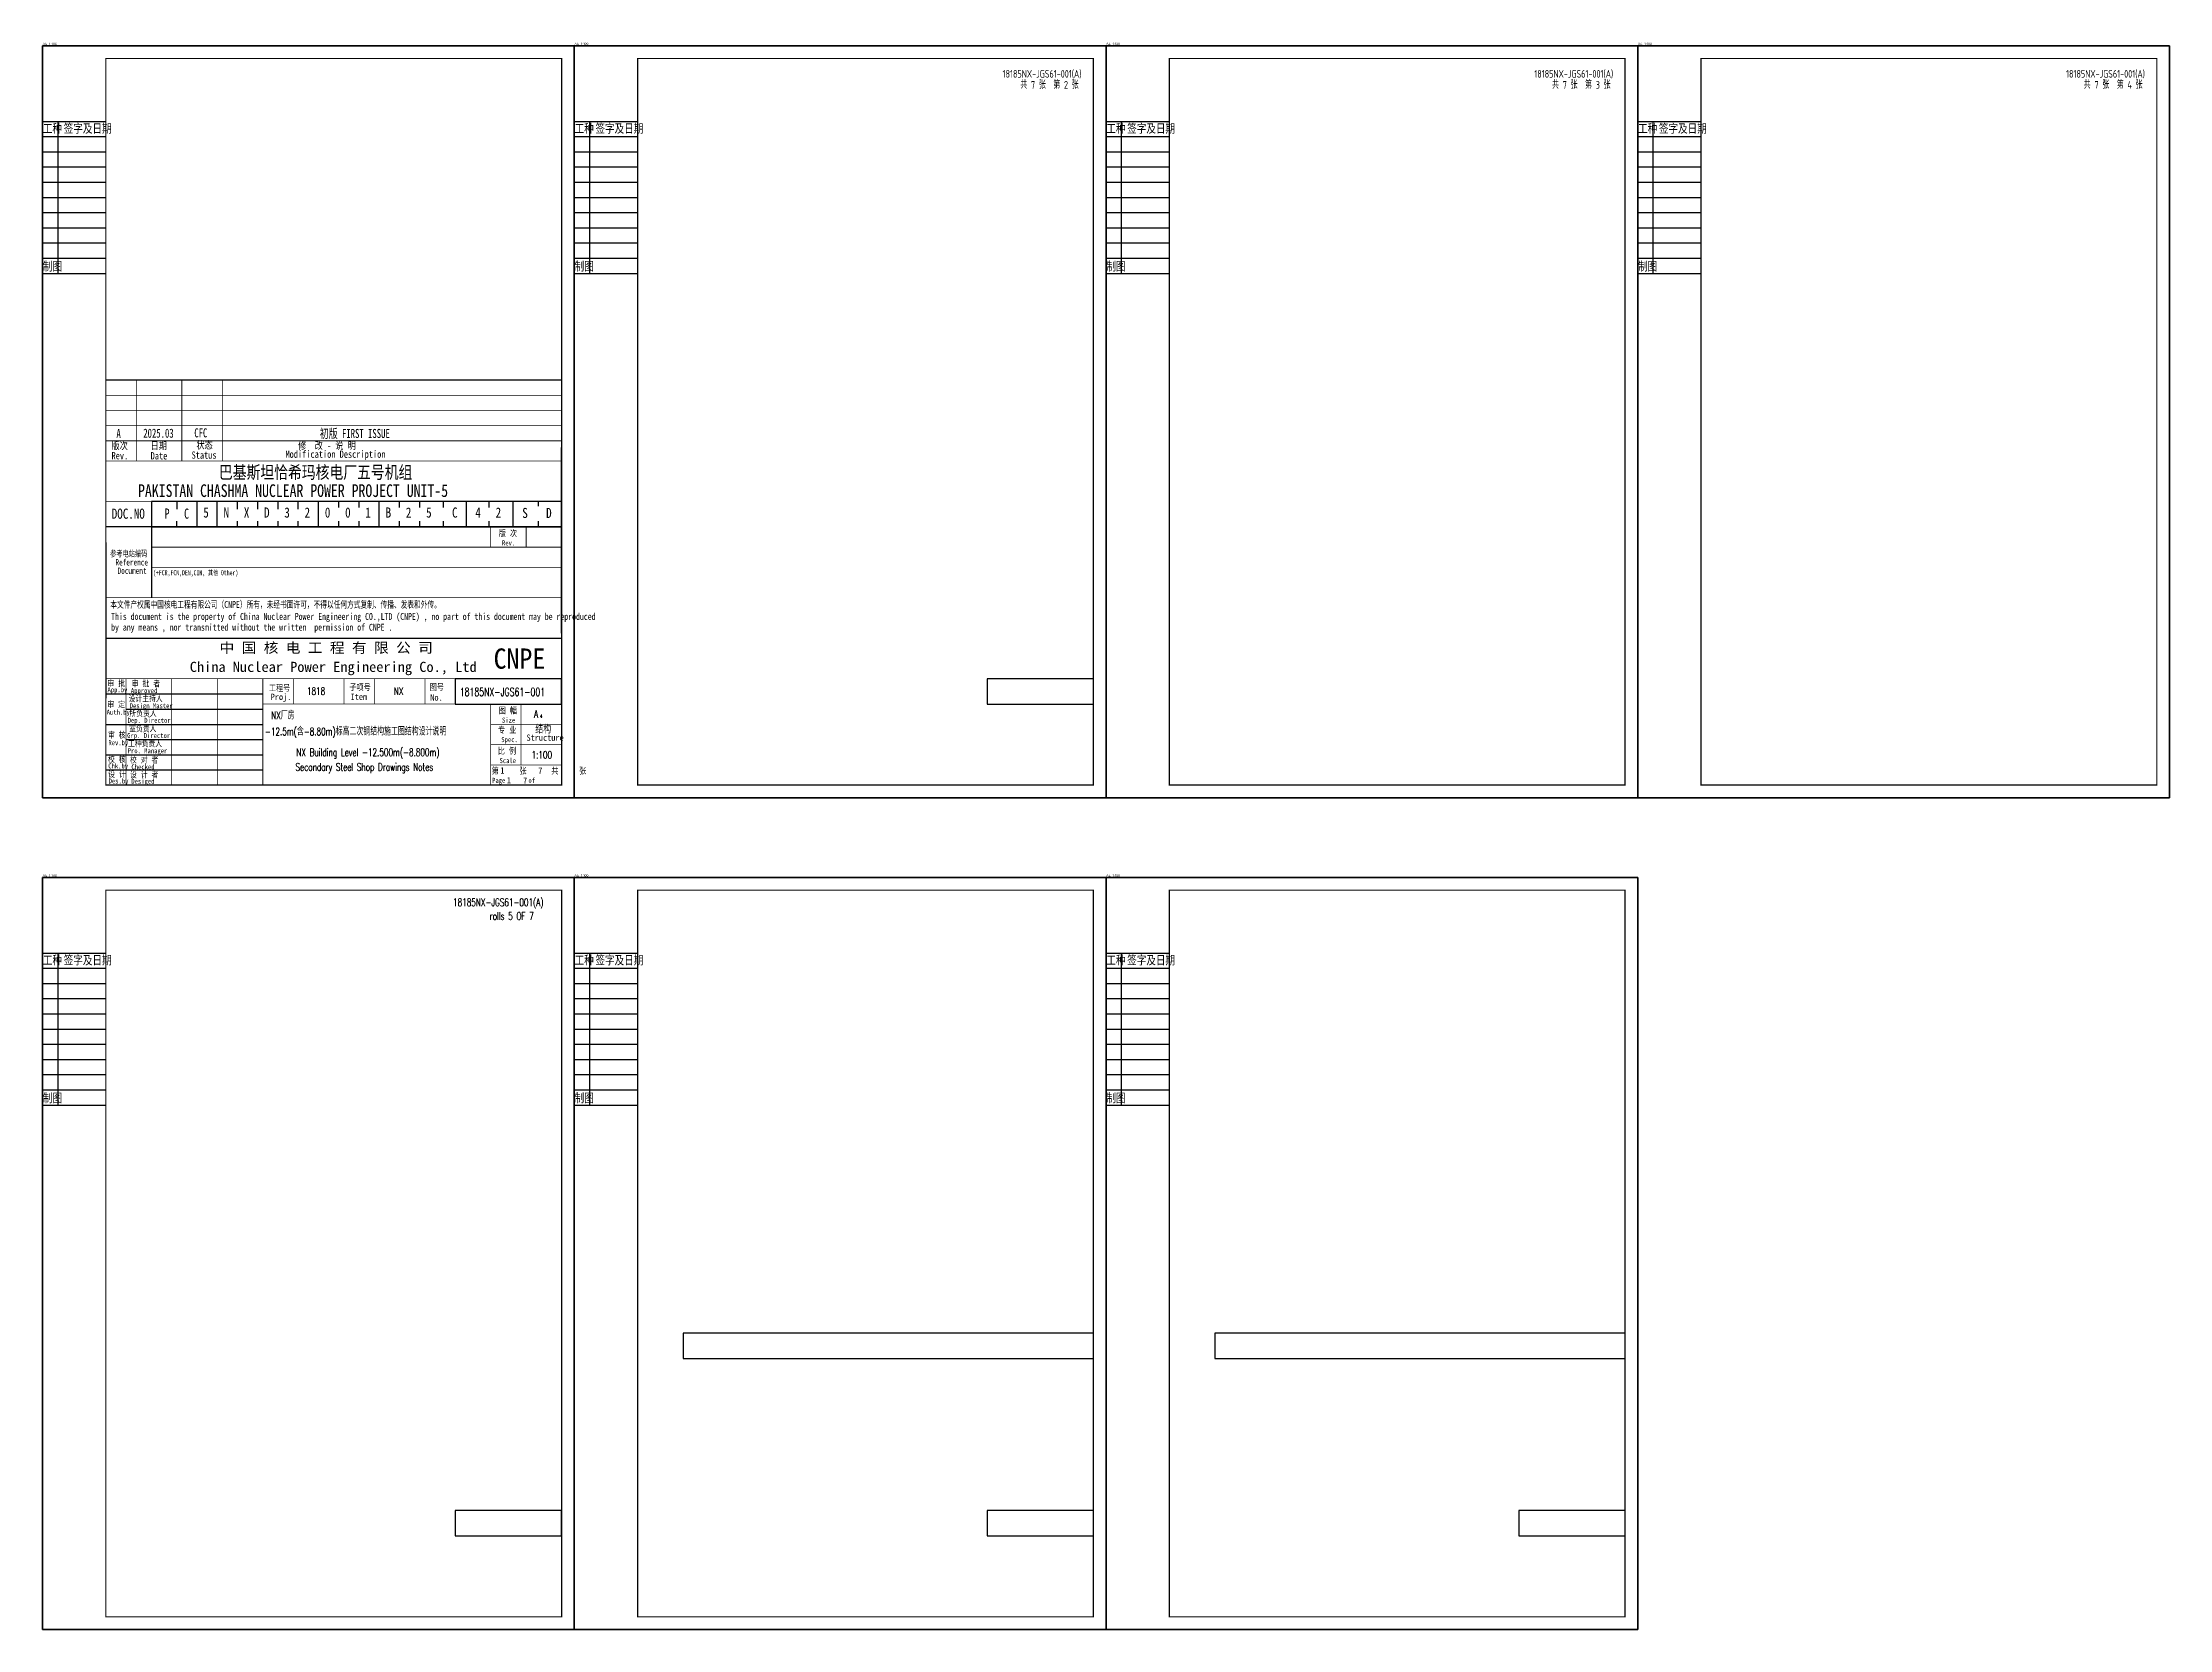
# Model space of a CAD drawing. Extents: x -110916 to 14423, y -159679 to 774005.
# Drawn here: x -110562 to -26562, y 711326 to 774005 of the extents above; entities that cross this region are included whole.
import ezdxf
from ezdxf.enums import TextEntityAlignment as Align

# ---------------------------------------------------------------- set-up
doc = ezdxf.new("R2010")
doc.units = 0
doc.linetypes.add('CONTINOUS', pattern=[0])
doc.layers.get('0').update_dxf_attribs({"linetype": 'CONTINUOUS'})
for name, color, linetype in [('1', 1, 'CONTINUOUS'), ('C77(文本)', 3, 'CONTINUOUS'), ('PUB_TEXT', 7, 'CONTINUOUS'), ('TK', 7, 'CONTINUOUS'), ('ttkk', 7, 'CONTINUOUS'), ('图框', 4, 'CONTINOUS'), ('标注', 3, 'CONTINUOUS')]:
    doc.layers.add(name, color=color, linetype=linetype)
doc.layers.add('_TSZ_PLOT_MARK', color=1, linetype='CONTINUOUS', plot=False)
doc.styles.add('_TSZ_PLOT_MARK', font='tssdeng.shx', dxfattribs={"width": 0.7, "bigfont": 'tssdchn.shx'})
doc.styles.add('CHINESE-3', font='romand.shx', dxfattribs={"width": 0.8, "bigfont": 'ochinese.shx'})
doc.styles.add('RH', font='romans.shx', dxfattribs={"width": 0.7, "bigfont": 'hz.shx'})
doc.styles.add('ROMAND', font='romand.shx', dxfattribs={"width": 0.7, "bigfont": 'ochinese.shx'})
doc.styles.add('romans', font='romans.shx', dxfattribs={"width": 0.7, "bigfont": 'hz.shx'})
doc.styles.add('S1', font='tssdeng.shx', dxfattribs={"width": 0.7, "bigfont": 'tssdchn.shx'})
doc.styles.add('TSSD_DIMENSION', font='tssdeng.shx', dxfattribs={"width": 0.7, "bigfont": 'Hztxt.shx'})
doc.styles.add('宋体', font='', dxfattribs={"width": 0.7})
doc.styles.add('汉字', font='STFANGSO.TTF', dxfattribs={"width": 0.8, "height": 4})
doc.styles.get('宋体').set_extended_font_data('SimSun')

msp = doc.modelspace()

# ---------------------------------------------------------------- texts
at = {"width": 0.7}
for s, style, p in [('18185NX-JGS61-001(A)', 'TSSD_DIMENSION', (-72646, 772619)), ('18185NX-JGS61-001(A)', 'TSSD_DIMENSION', (-51646, 772619)), ('18185NX-JGS61-001(A)', 'TSSD_DIMENSION', (-30646, 772619)), ('18185NX-JGS61-001(A)', 'romans', (-94348, 739896)), ('rolls 5 OF 7', 'romans', (-92901, 739353))]:
    msp.add_text(s, height=300, dxfattribs=dict(at, style=style)).set_placement(p)
at = {"color": 4, "linetype": 'Continuous', "style": '宋体', "width": 0.8}
for s, p in [('巴基斯坦恰希玛核电厂五号机组', (-103596, 756781)), ('PAKISTAN CHASHMA NUCLEAR POWER PROJECT UNIT-5', (-106791, 756056))]:
    msp.add_text(s, height=500, dxfattribs=at).set_placement(p)
for s, p in [('5', (-104213, 755122)), ('N', (-103413, 755122)), ('X', (-102613, 755122)), ('D', (-101813, 755122)), ('3', (-101013, 755122)), ('2', (-100213, 755122)), ('0', (-99413, 755122)), ('B', (-97013, 755122)), ('2', (-96213, 755122)), ('5', (-95413, 755122)), ('C', (-94388, 755122)), ('4', (-93468, 755122)), ('2', (-92668, 755122)), ('S', (-91616, 755105)), ('D', (-90673, 755105))]:
    msp.add_text(s, height=400, dxfattribs=at).set_placement(p, align=Align.BOTTOM_LEFT)
at = {"color": 2, "linetype": 'Continuous', "style": '宋体', "width": 0.8}
for s, p in [('0', (-98613, 755122)), ('1', (-97813, 755122))]:
    msp.add_text(s, height=400, dxfattribs=at).set_placement(p, align=Align.BOTTOM_LEFT)
at = {"color": 4, "linetype": 'Continuous', "char_height": 400, "attachment_point": 5, "style": '宋体'}
for s, width, insert in [('P', 577.48, (-105642, 755403)), ('C', 676.01, (-104875, 755396))]:
    msp.add_mtext_dynamic_manual_height_columns(s, width=width, gutter_width=100, heights=[0], dxfattribs=dict(at, insert=insert))
at = {"layer": '1', "color": 4}
for s, height, style, width, p in [('A', 360, '宋体', 0.7, (-107644, 758387)), ('2025.03', 360, '宋体', 0.7, (-106584, 758396)), ('CFC', 360, '宋体', 0.7, (-104569, 758409)), ('初版 FIRST ISSUE', 360, '宋体', 0.7, (-99612, 758384)), ('版次', 288, '汉字', 0.8, (-107837, 757940)), ('Rev.', 288, '汉字', 0.8, (-107837, 757544)), ('Date', 288, '汉字', 0.8, (-106293, 757538)), ('日期 ', 288, '汉字', 0.8, (-106293, 757941)), ('Status', 288, '汉字', 0.8, (-104676, 757566)), ('状态', 288, '汉字', 0.8, (-104484, 757962)), ('Modification Description', 288, '汉字', 0.8, (-100968, 757603)), ('修  改 - 说 明', 288, '汉字', 0.8, (-100467, 757946)), ('DOC.NO', 400, '宋体', 0.8, (-107828, 755196)), ('版 次', 250, '汉字', 0.8, (-92543, 754501)), ('Rev.', 200, '汉字', 0.8, (-92418, 754142)), ('App.by', 200, '汉字', 0.8, (-107996, 748343)), ('审 批', 240, '汉字', 0.8, (-107998, 748576)), ('Approved', 200, '汉字', 0.8, (-107073, 748309)), ('审 批 者', 240, '汉字', 0.8, (-107041, 748568)), ('Auth.by', 200, '汉字', 0.8, (-108030, 747458)), ('审 定', 240, '汉字', 0.8, (-108002, 747746)), ('设计主持人', 240, '汉字', 0.8, (-107164, 747978)), ('所负责人', 240, '汉字', 0.8, (-107131, 747392)), ('Design Master', 200, '汉字', 0.8, (-107120, 747711)), ('Proj.', 250, '汉字', 0.8, (-101552, 748035)), ('Item', 250, '汉字', 0.8, (-98396, 748039)), ('No.', 250, '汉字', 0.8, (-95248, 748011)), ('图 幅', 250, '汉字', 0.8, (-92543, 747501)), ('审 核', 240, '汉字', 0.8, (-107979, 746540)), ('Dep. Director', 200, '汉字', 0.8, (-107200, 747135)), ('室负责人', 240, '汉字', 0.8, (-107142, 746789)), ('专 业', 250, '汉字', 0.8, (-92571, 746733)), ('Size', 200, '汉字', 0.8, (-92418, 747142)), ('Rev.by', 200, '汉字', 0.8, (-107961, 746253)), ('Grp. Director', 200, '汉字', 0.8, (-107220, 746533)), ('Pro. Manager', 200, '汉字', 0.8, (-107200, 745933)), ('工种负责人', 240, '汉字', 0.8, (-107186, 746199)), ('比 例', 250, '汉字', 0.8, (-92584, 745904)), ('Spec.', 200, '汉字', 0.8, (-92445, 746373)), ('Structure', 250, '汉字', 0.8, (-91448, 746425)), ('校 核', 240, '汉字', 0.8, (-107978, 745577)), ('设 计', 240, '汉字', 0.8, (-107969, 744984)), ('Chk.by', 200, '汉字', 0.8, (-107968, 745333)), ('校 对 者', 240, '汉字', 0.8, (-107110, 745554)), ('设 计 者', 240, '汉字', 0.8, (-107110, 744969)), ('Checked', 200, '汉字', 0.8, (-107053, 745297)), ('第     张      共     张', 250, '汉字', 0.8, (-92824, 745119)), ('Scale', 200, '汉字', 0.8, (-92515, 745544)), ('1', 250, '汉字', 0.8, (-92483, 745130)), ('7', 250, '汉字', 0.8, (-90989, 745115)), ('Des.by', 200, '汉字', 0.8, (-107953, 744739)), ('Desiged', 200, '汉字', 0.8, (-107057, 744727)), ('Page       of  ', 200, '汉字', 0.8, (-92808, 744764)), ('1', 250, '汉字', 0.8, (-92222, 744741)), ('7', 250, '汉字', 0.8, (-91585, 744730))]:
    msp.add_text(s, height=height, dxfattribs=dict(at, style=style, width=width)).set_placement(p)
at = {"layer": '1', "color": 4, "ltscale": 0.8}
for s, height, style, width, p in [('参考电站编码', 250, '宋体', 0.7, (-107893, 753695)), ('Reference', 250, '宋体', 0.7, (-107682, 753350)), ('Document', 250, '宋体', 0.7, (-107598, 753020)), ('(+FCR,FCN,DEN,CIN, 其他 Other)', 200, '宋体', 0.7, (-106196, 752964)), ('本文件产权属中国核电工程有限公司（CNPE）所有，未经书面许可，不得以任何方式复制、传播、发表和外传。', 270, '宋体', 0.7, (-107885, 751675)), ('This document is the property of China Nuclear Power Engineering CO.,LTD (CNPE) , no part of this document may be reproduced ', 270, '宋体', 0.7, (-107854, 751201)), ('by any means , nor transmitted without the written  permission of CNPE .', 270, '宋体', 0.7, (-107854, 750776)), ('工程号', 250, '汉字', 0.8, (-101620, 748387)), ('子项号', 250, '汉字', 0.8, (-98441, 748419)), ('图号', 250, '汉字', 0.8, (-95270, 748426))]:
    msp.add_text(s, height=height, dxfattribs=dict(at, style=style, width=width)).set_placement(p)
at = {"layer": '1', "color": 4, "style": '宋体'}
for s, width, p, p2 in [('中 国 核 电 工 程 有 限 公 司', 1.015354, (-103570, 749901), (-95148, 749901)), ('China Nuclear Power Engineering Co., Ltd', 0.990448, (-104749, 749146), (-93417, 749146))]:
    msp.add_text(s, height=400, dxfattribs=dict(at, width=width)).set_placement(p, p2, align=Align.FIT)
at = {"layer": '_TSZ_PLOT_MARK', "style": '_TSZ_PLOT_MARK'}
for p in [(-110562, 773875), (-110562, 773875), (-89562, 773875), (-89562, 773875), (-68562, 773875), (-68562, 773875), (-47562, 773875), (-47562, 773875), (-110562, 741026), (-110562, 741026), (-89562, 741026), (-89562, 741026), (-68562, 741026), (-68562, 741026)]:
    msp.add_text('A4_1:100', height=100, dxfattribs=at).set_placement(p, align=Align.BOTTOM_LEFT)
at = {"layer": 'C77(文本)', "color": 7, "linetype": 'Continuous', "ltscale": 5, "style": 'S1', "width": 0.7}
for s, p in [('共 7 张  第 2 张', (-71946, 772182)), ('共 7 张  第 3 张', (-50946, 772182)), ('共 7 张  第 4 张', (-29946, 772182))]:
    msp.add_text(s, height=300, dxfattribs=at).set_placement(p)
at = {"layer": 'PUB_TEXT', "color": 4, "style": '宋体', "width": 0.891618}
msp.add_text('CNPE', height=800, dxfattribs=at).set_placement((-92748, 749273), (-90708, 749273), align=Align.FIT)
at = {"layer": 'TK', "color": 4}
for s, style, width, p in [('1818', 'ROMAND', 0.7, (-100118, 748237)), ('NX', 'ROMAND', 0.7, (-96689, 748237)), ('结构', 'CHINESE-3', 0.8, (-91099, 746718))]:
    msp.add_text(s, height=300, dxfattribs=dict(at, style=style, width=width)).set_placement(p)
at = {"layer": 'TK', "color": 2, "width": 0.7}
for s, height, style, p in [('NX厂房', 300, 'RH', (-101531, 747277)), ('4', 133, 'ROMAND', (-90916, 747330)), ('NX Building Level -12.500m(-8.800m)', 300, 'RH', (-100536, 745823)), ('Secondary Steel Shop Drawings Notes', 300, 'RH', (-100571, 745243))]:
    msp.add_text(s, height=height, dxfattribs=dict(at, style=style)).set_placement(p)
at = {"layer": 'TK', "style": 'ROMAND', "width": 0.7}
for s, p in [('A ', (-91149, 747332)), ('1:100', (-91248, 745722))]:
    msp.add_text(s, height=300, dxfattribs=at).set_placement(p)
at = {"layer": 'TK', "color": 3, "style": 'RH', "width": 0.7}
msp.add_text('-12.5m(含-8.80m)标高二次钢结构施工图结构设计说明', height=300, dxfattribs=at).set_placement((-101778, 746641))
at = {"layer": '标注', "color": 4, "ltscale": 0.001, "style": 'ROMAND', "width": 0.7}
msp.add_text('18185NX-JGS61-001', height=320, dxfattribs=at).set_placement((-94084, 748195))

# ---------------------------------------------------------------- blocks, each defined once
blk = doc.blocks.new('A$C60FE1D64')
at = {"layer": 'TK', "ltscale": 10}
for p, q in [((1250, 3000), (0, 3000)), ((300, 3000), (300, 0)), ((1250, 2700), (0, 2700)), ((1250, 2400), (0, 2400)), ((1250, 2100), (0, 2100)), ((1250, 1800), (0, 1800)), ((1250, 1500), (0, 1500)), ((1250, 1200), (0, 1200)), ((1250, 900), (0, 900)), ((1250, 600), (0, 600)), ((1250, 300), (0, 300)), ((0, 0), (1250, 0))]:
    blk.add_line(p, q, dxfattribs=at)
at = {"layer": 'TK', "ltscale": 10, "style": 'TSSD_DIMENSION', "width": 0.7}
for s, p in [('工种', (7, 2762)), ('签字及日期', (418, 2762)), ('制图', (7, 40))]:
    blk.add_text(s, height=200, dxfattribs=at).set_placement(p)
blk = doc.blocks.new('A$C1937165A')
at = {"ltscale": 5}
blk.add_line((0, 14850), (0, 0), dxfattribs=at)
at = {"ltscale": 10}
blk.add_line((0, 14850), (10500, 14850), dxfattribs=at)
at = {"layer": 'TK'}
blk.add_lwpolyline([(0, 14850), (10500, 14850), (10500, 0), (0, 0)], close=True, dxfattribs=at)
at = {"layer": 'TK', "const_width": 25}
blk.add_lwpolyline([(10250, 250), (10250, 14600), (1250, 14600), (1250, 250), (10250, 250)], dxfattribs=at)
at = {"layer": 'C77(文本)'}
blk.add_blockref('A$C60FE1D64', (0, 10351), dxfattribs=at)

# ---------------------------------------------------------------- linework, layer by layer
at = {"color": 4, "linetype": 'Continuous'}
msp.add_line((-106262, 755875), (-106262, 752075), dxfattribs=at)
at = {"color": 4}
msp.add_line((-105262, 755875), (-105262, 755575), dxfattribs=at)
at = {"layer": '1', "color": 4}
for p, q in [((-90095, 758011), (-90095, 758011)), ((-90095, 758011), (-90095, 758011)), ((-90095, 758011), (-90095, 758011)), ((-90095, 758011), (-90095, 758011)), ((-90095, 758011), (-90095, 758011)), ((-90095, 758011), (-90095, 758011)), ((-90095, 758011), (-90095, 758011)), ((-90095, 758011), (-90095, 758011)), ((-90062, 750680), (-90062, 758011)), ((-90062, 750680), (-90062, 758011)), ((-90092, 756499), (-90092, 756499)), ((-90092, 756499), (-90092, 756499)), ((-90092, 756499), (-90092, 756499)), ((-90092, 756499), (-90092, 756499)), ((-105262, 755775), (-105262, 755775)), ((-104462, 754875), (-104462, 755875)), ((-103662, 754875), (-103662, 755875)), ((-102862, 755575), (-102862, 755875)), ((-102062, 755575), (-102062, 755875)), ((-101262, 755575), (-101262, 755875)), ((-100462, 755575), (-100462, 755875)), ((-99662, 754875), (-99662, 755875)), ((-98862, 755646), (-98862, 755875)), ((-98062, 755646), (-98062, 755875)), ((-97262, 754875), (-97262, 755875)), ((-96462, 755646), (-96462, 755875)), ((-95662, 755646), (-95662, 755875)), ((-94725, 755646), (-94725, 755875)), ((-93825, 754896), (-93825, 755896)), ((-92925, 755646), (-92925, 755846)), ((-91975, 754875), (-91975, 755875)), ((-90975, 755696), (-90975, 755885)), ((-90062, 754875), (-108062, 754875)), ((-105262, 754875), (-105262, 755096)), ((-102862, 754875), (-102862, 755096)), ((-102062, 754875), (-102062, 755096)), ((-101262, 754875), (-101262, 755096)), ((-100462, 754875), (-100462, 755096)), ((-98862, 754875), (-98862, 755096)), ((-98062, 754875), (-98062, 755096)), ((-96462, 754875), (-96462, 755096)), ((-95662, 754875), (-95662, 755096)), ((-94725, 754846), (-94725, 755096)), ((-92925, 754896), (-92925, 755096)), ((-90975, 754896), (-90975, 755096)), ((-108062, 748275), (-101862, 748275)), ((-107262, 747675), (-101862, 747675)), ((-108062, 747075), (-101862, 747075)), ((-107262, 746475), (-101862, 746475)), ((-108062, 745875), (-101862, 745875)), ((-108062, 745275), (-101862, 745275)), ((-90062, 744675), (-108062, 744675)), ((-90062, 744675), (-108062, 744675)), ((-90062, 744675), (-108062, 744675)), ((-90062, 744675), (-108062, 744675)), ((-90062, 744675), (-108062, 744675)), ((-90062, 744675), (-108062, 744675))]:
    msp.add_line(p, q, dxfattribs=at)
at = {"layer": '1', "color": 4, "ltscale": 0.8}
msp.add_line((-108062, 754264), (-108062, 748114), dxfattribs=at)
at = {"layer": '1', "color": 4, "const_width": 50}
for points in [[(-108062, 744675), (-90062, 744675), (-90062, 760675), (-108062, 760675)], [(-108062, 750475), (-90062, 750475), (-90062, 744675), (-108062, 744675)]]:
    msp.add_lwpolyline(points, close=True, dxfattribs=at)
at = {"layer": '1', "color": 4}
for points, const_width in [([(-106862, 760675), (-106862, 757475)], 30), ([(-105062, 760675), (-105062, 757475)], 30), ([(-103462, 760675), (-103462, 757475)], 30), ([(-108062, 760075), (-90062, 760075)], 30), ([(-108062, 759475), (-90062, 759475)], 30), ([(-108062, 758875), (-90062, 758875)], 30), ([(-108062, 758275), (-90062, 758275)], 30), ([(-108062, 757475), (-90062, 757475)], 30), ([(-108062, 755875), (-90062, 755875)], 30), ([(-106262, 755875), (-106262, 752075)], 30), ([(-108062, 754875), (-90062, 754875)], 30), ([(-92862, 754875), (-92862, 754075)], 30), ([(-91462, 754875), (-91462, 754075)], 30), ([(-106262, 754075), (-90062, 754075)], 30), ([(-106262, 753275), (-90062, 753275)], 30), ([(-108062, 752075), (-90062, 752075)], 30), ([(-108062, 748875), (-90062, 748875)], 30), ([(-107262, 748875), (-107262, 744675)], 30), ([(-107262, 748875), (-107262, 744675)], 30), ([(-105462, 748875), (-105462, 744675)], 30), ([(-103662, 748875), (-103662, 744675)], 30), ([(-101862, 748875), (-101862, 744675)], 30), ([(-100662, 748875), (-100662, 747875)], 25), ([(-98662, 748875), (-98662, 747875)], 25), ([(-97462, 748875), (-97462, 747875)], 25), ([(-95462, 748875), (-95462, 747875)], 25), ([(-94262, 748875), (-94262, 747875)], 25), ([(-101862, 747875), (-90062, 747875)], 30), ([(-92862, 747875), (-92862, 744675)], 30), ([(-91662, 747875), (-91662, 745475)], 25), ([(-90062, 747075), (-92862, 747075)], 25), ([(-90062, 746275), (-92862, 746275)], 25), ([(-90062, 745475), (-92862, 745475)], 25)]:
    msp.add_lwpolyline(points, dxfattribs=dict(at, const_width=const_width))
at = {"layer": '_TSZ_PLOT_MARK'}
for points in [[(-110562, 744175), (-89562, 744175), (-89562, 773875), (-110562, 773875)], [(-110562, 744175), (-89562, 744175), (-89562, 773875), (-110562, 773875)], [(-89562, 744175), (-68562, 744175), (-68562, 773875), (-89562, 773875)], [(-89562, 744175), (-68562, 744175), (-68562, 773875), (-89562, 773875)], [(-68562, 744175), (-47562, 744175), (-47562, 773875), (-68562, 773875)], [(-68562, 744175), (-47562, 744175), (-47562, 773875), (-68562, 773875)], [(-47562, 744175), (-26562, 744175), (-26562, 773875), (-47562, 773875)], [(-47562, 744175), (-26562, 744175), (-26562, 773875), (-47562, 773875)], [(-106262, 754875), (-90062, 754875), (-90062, 755875), (-106262, 755875)], [(-106262, 754875), (-90062, 754875), (-90062, 755875), (-106262, 755875)], [(-94262, 747875), (-90062, 747875), (-90062, 748875), (-94262, 748875)], [(-94262, 747875), (-90062, 747875), (-90062, 748875), (-94262, 748875)], [(-73262, 747875), (-69062, 747875), (-69062, 748875), (-73262, 748875)], [(-73262, 747875), (-69062, 747875), (-69062, 748875), (-73262, 748875)], [(-110562, 711326), (-89562, 711326), (-89562, 741026), (-110562, 741026)], [(-110562, 711326), (-89562, 711326), (-89562, 741026), (-110562, 741026)], [(-89562, 711326), (-68562, 711326), (-68562, 741026), (-89562, 741026)], [(-89562, 711326), (-68562, 711326), (-68562, 741026), (-89562, 741026)], [(-68562, 711326), (-47562, 711326), (-47562, 741026), (-68562, 741026)], [(-68562, 711326), (-47562, 711326), (-47562, 741026), (-68562, 741026)], [(-85262, 722026), (-69062, 722026), (-69062, 723026), (-85262, 723026)], [(-85262, 722026), (-69062, 722026), (-69062, 723026), (-85262, 723026)], [(-64262, 722026), (-48062, 722026), (-48062, 723026), (-64262, 723026)], [(-64262, 722026), (-48062, 722026), (-48062, 723026), (-64262, 723026)], [(-94262, 715026), (-90062, 715026), (-90062, 716026), (-94262, 716026)], [(-94262, 715026), (-90062, 715026), (-90062, 716026), (-94262, 716026)], [(-73262, 715026), (-69062, 715026), (-69062, 716026), (-73262, 716026)], [(-73262, 715026), (-69062, 715026), (-69062, 716026), (-73262, 716026)], [(-52262, 715026), (-48062, 715026), (-48062, 716026), (-52262, 716026)], [(-52262, 715026), (-48062, 715026), (-48062, 716026), (-52262, 716026)]]:
    msp.add_lwpolyline(points, close=True, dxfattribs=at)
at = {"layer": 'ttkk'}
for points in [[(-110562, 773875), (-89562, 773875), (-89562, 744175), (-110562, 744175)], [(-89562, 773875), (-68562, 773875), (-68562, 744175), (-89562, 744175)], [(-68562, 773875), (-47562, 773875), (-47562, 744175), (-68562, 744175)], [(-47562, 773875), (-26562, 773875), (-26562, 744175), (-47562, 744175)], [(-110562, 741026), (-89562, 741026), (-89562, 711326), (-110562, 711326)], [(-89562, 741026), (-68562, 741026), (-68562, 711326), (-89562, 711326)], [(-68562, 741026), (-47562, 741026), (-47562, 711326), (-68562, 711326)]]:
    msp.add_lwpolyline(points, close=True, dxfattribs=at)
at = {"layer": '图框', "color": 4}
msp.add_line((-90062, 744675), (-108062, 744675), dxfattribs=at)
msp.add_line((-90062, 744675), (-108062, 744675), dxfattribs=at)
msp.add_line((-90062, 744675), (-108062, 744675), dxfattribs=at)
msp.add_line((-90062, 744675), (-108062, 744675), dxfattribs=at)

# ---------------------------------------------------------------- block references
at = {"layer": 'C77(文本)', "xscale": 2, "yscale": 2, "zscale": 2}
for p in [(-110562, 744175), (-89562, 744175), (-68562, 744175), (-47562, 744175), (-110562, 711326), (-89562, 711326), (-68562, 711326)]:
    msp.add_blockref('A$C1937165A', p, dxfattribs=at)

msp.set_redraw_order([(e.dxf.handle, doc.entitydb.next_handle()) for e in msp.query("TEXT MTEXT ATTDEF DIMENSION ARC_DIMENSION")])  # texts and dimensions are drawn at this point

doc.saveas('drawing.dxf')
